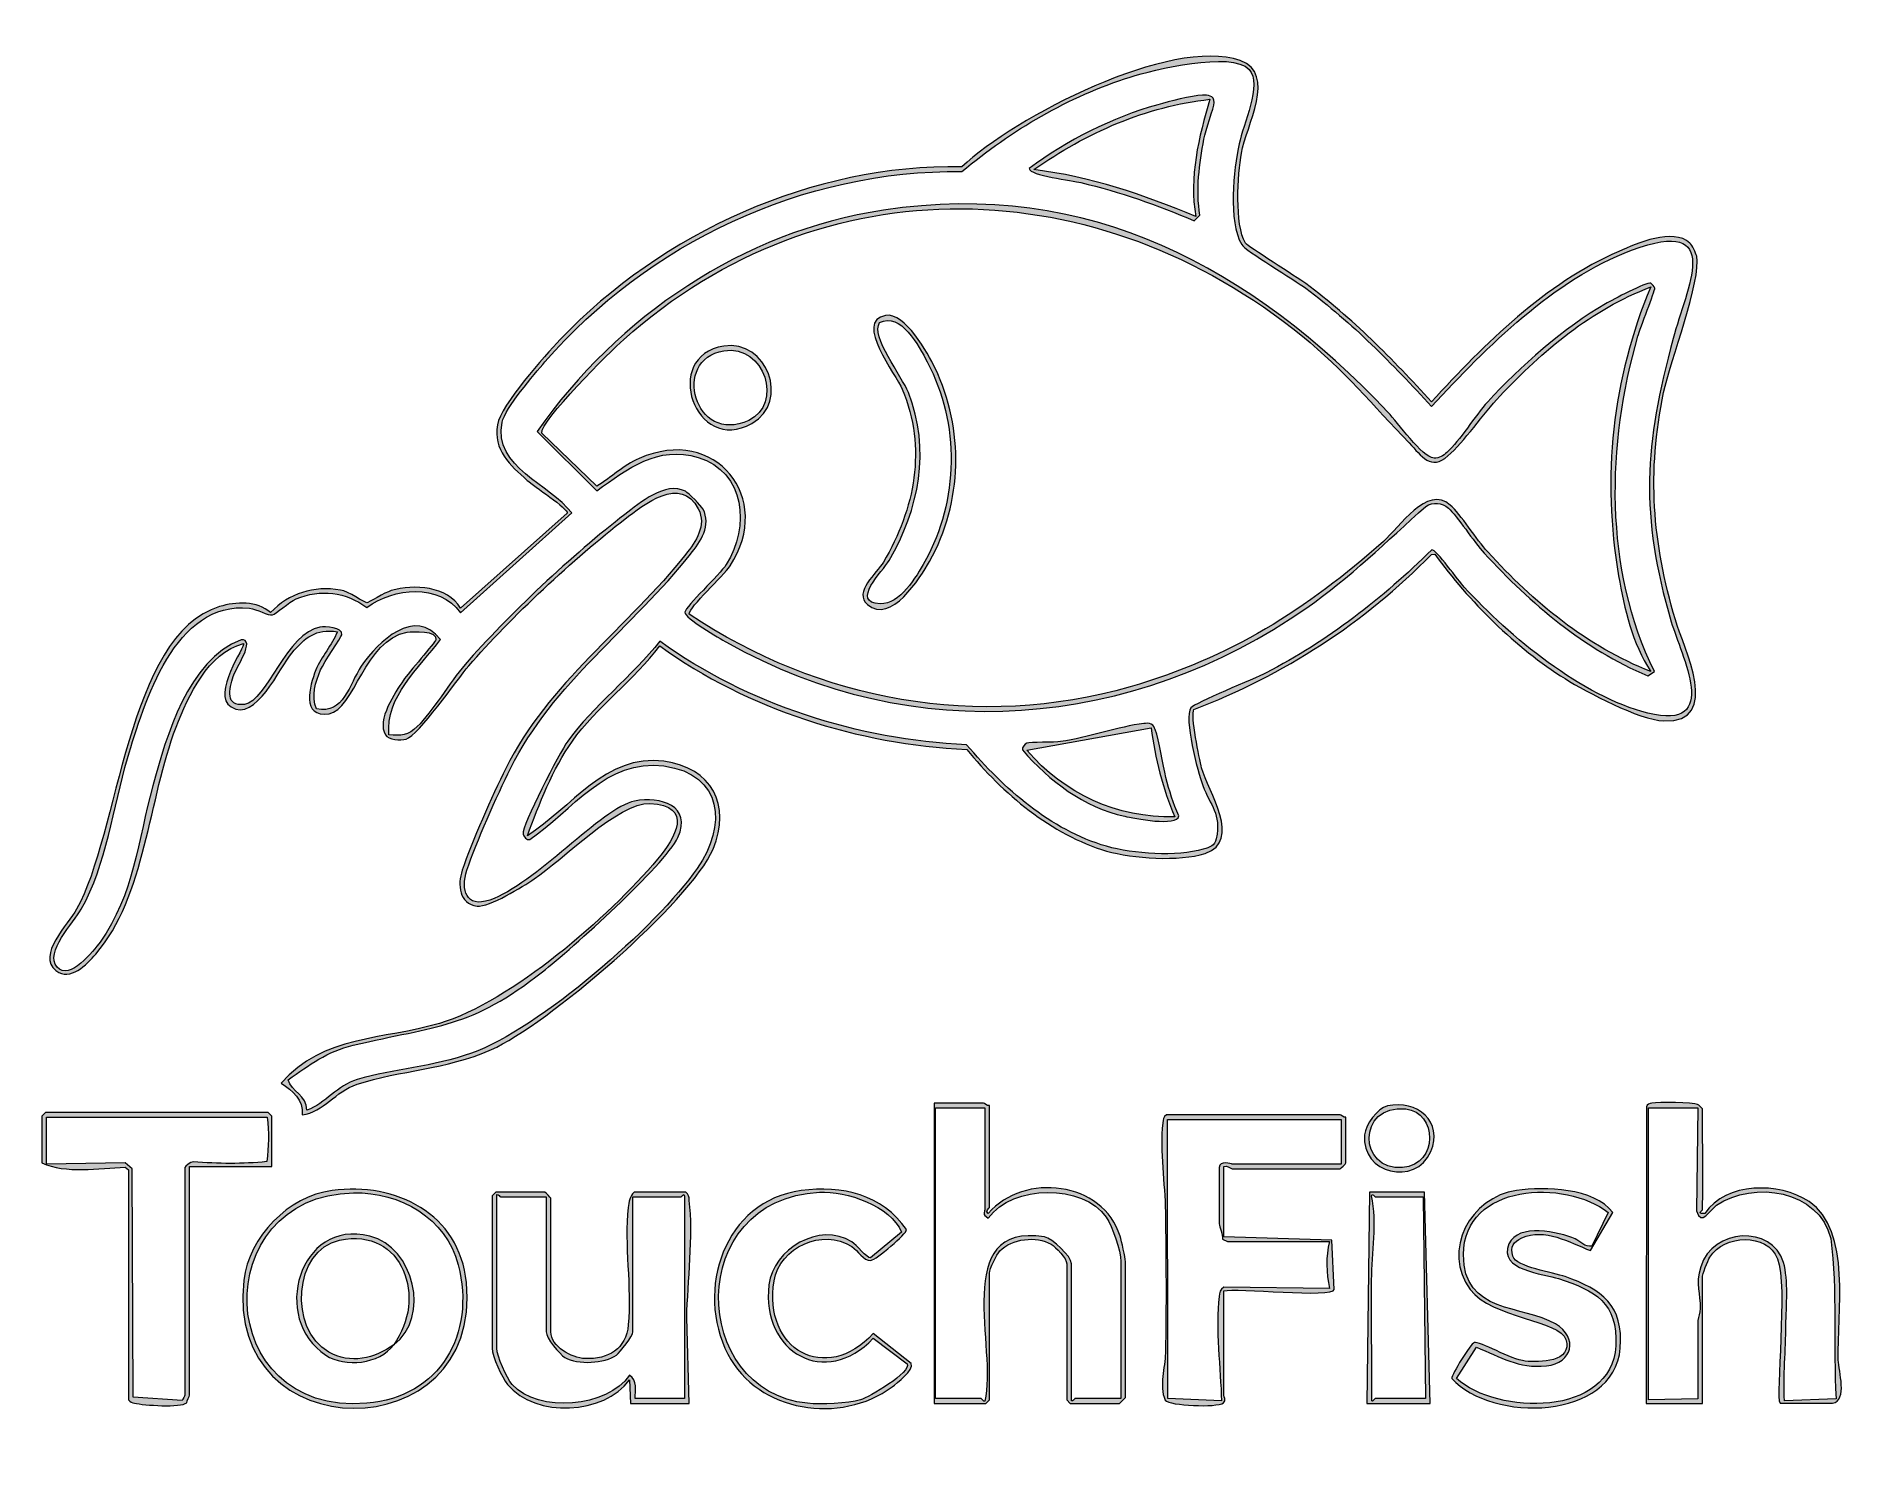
# Model space of a CAD drawing. Extents: x 638 to 1412, y 239 to 842.
import ezdxf

# ---------------------------------------------------------------- set-up
doc = ezdxf.new("R2010")
doc.units = 0
doc.header["$MEASUREMENT"] = 0
doc.layers.add('图层 1', color=7, linetype='Continuous', lineweight=0)

msp = doc.modelspace()

# ---------------------------------------------------------------- hatches: boundary and pattern name
at = {"layer": '图层 1', "true_color": 0x000000, "transparency": 33554687}
h = msp.add_hatch(color=18, dxfattribs=at)
h.dxf.hatch_style = 2
edge = h.paths.add_edge_path()
edge.add_spline(control_points=[(1154.74, 827.72), (1147.28, 835.75), (1113.79, 827.52), (1104.04, 824.44), (1077.71, 816.12), (1053.34, 801.86), (1032.3, 784.18), (964.93, 785.1), (898.14, 753.63), (854.49, 702.99), (849.96, 697.74), (837.49, 683.33), (836.23, 677.26), (832.26, 658.04), (856.76, 650.85), (865.93, 638.62), (865.93, 638.62), (818.5, 596), (818.5, 596), (809.4, 608.82), (790.06, 606.72), (778.51, 598.3), (769.79, 604.94), (758.58, 606.23), (748.48, 602), (745.35, 600.69), (739.78, 595.51), (738.29, 595.12), (736.64, 594.69), (731.57, 597.64), (728.51, 597.98), (696.85, 601.44), (683.53, 557.77), (676.51, 533.98), (670.32, 513.04), (667.61, 488.7), (656.81, 469.67), (653.54, 463.92), (641.11, 451.3), (646.5, 444.97), (651.7, 438.86), (662.18, 451.96), (664.82, 455.66), (679.29, 475.98), (680.98, 499.03), (687.29, 522.2), (693.2, 543.91), (702.23, 575.62), (724.94, 584.55), (731.56, 585.07), (722.52, 572.16), (721.55, 568.93), (719.94, 563.57), (718.03, 555.85), (726.42, 557.01), (735.7, 558.29), (744.82, 587.88), (758.57, 589.92), (760.65, 590.23), (768.42, 590.07), (767.9, 586.64), (767.77, 585.74), (760.15, 574.87), (758.83, 571.66), (756.75, 566.6), (754.69, 560.35), (757.15, 555.12), (768.79, 552.5), (771.02, 565.68), (776.19, 573.29), (783.35, 583.83), (799.22, 598.93), (809.93, 584.61), (801.05, 572.66), (786.33, 560.14), (788, 543.98), (793.15, 543.51), (796.24, 543.83), (799.99, 547.49), (806.54, 553.9), (813.89, 566.34), (820.49, 573.99), (838.22, 594.55), (866.95, 621.43), (888.53, 637.95), (894.95, 642.87), (905.87, 652.25), (914.38, 647.85), (915.63, 647.2), (921.23, 641.6), (921.88, 640.35), (925.55, 633.23), (920.79, 626.38), (916.52, 620.97), (892.24, 590.28), (857.53, 565.7), (839.83, 529.66), (834.1, 517.98), (825.16, 498.31), (821.23, 486.25), (818.5, 477.88), (820.82, 470.13), (830.95, 473.54), (850.26, 480.02), (878.77, 512.92), (892.73, 515.75), (903.68, 517.98), (917.5, 513.6), (911.18, 500.3), (905.36, 488.06), (865.7, 452.69), (853.48, 443.01), (822.98, 418.85), (808.41, 420.08), (772.78, 411.7), (761.63, 409.08), (754.17, 403.22), (745.01, 396.96), (746.39, 391.89), (753.02, 390.15), (753.02, 383.98), (760.95, 386.85), (765.85, 394.48), (774.45, 397.03), (790.1, 401.69), (806.71, 402.4), (823.21, 408.27), (851.75, 418.42), (902.13, 462.11), (919.41, 487.07), (932.02, 505.26), (930.62, 527.28), (905.24, 530.72), (880.54, 534.07), (866.17, 511.59), (847.99, 499.44), (846.93, 498.82), (845.37, 500.88), (845.21, 501.61), (844.46, 505.21), (860.85, 536.6), (864.19, 541.29), (874.79, 556.18), (892.08, 569.22), (903.5, 583.94), (941.06, 556.74), (987.97, 541.94), (1034.3, 539.77), (1050.31, 521.07), (1069.71, 503.52), (1093.99, 496.47), (1105.31, 493.18), (1123.83, 491.96), (1135.21, 495.28), (1138, 496.09), (1140.17, 496.64), (1140.76, 499.67), (1142.88, 510.51), (1138.25, 513.67), (1134.98, 522.46), (1132.84, 528.21), (1126.73, 551.11), (1129.93, 555.56), (1131.29, 557.45), (1157.23, 567.99), (1162.02, 570.46), (1188.16, 583.91), (1211.82, 602.32), (1232.63, 622.91), (1234.38, 623.23), (1244.26, 609.4), (1246.49, 606.97), (1265.8, 585.87), (1296.6, 560.36), (1324.79, 553.27), (1356.39, 545.32), (1338.89, 577.87), (1334.72, 592.19), (1321.29, 638.22), (1323.31, 667.36), (1335.51, 712.98), (1341.15, 734.09), (1357.93, 765.64), (1317.83, 750.65), (1284.46, 738.18), (1256.25, 709.47), (1232.5, 684), (1215.91, 702.1), (1198.69, 719.71), (1178.92, 734.39), (1174.31, 737.81), (1153.03, 750.61), (1151.57, 753.05), (1145.68, 762.91), (1148.13, 785.01), (1150.47, 796.01), (1152.14, 803.86), (1160.49, 821.54), (1154.74, 827.72)], knot_values=[0, 0, 0, 0, 1, 1, 1, 2, 2, 2, 3, 3, 3, 4, 4, 4, 5, 5, 5, 6, 6, 6, 7, 7, 7, 8, 8, 8, 9, 9, 9, 10, 10, 10, 11, 11, 11, 12, 12, 12, 13, 13, 13, 14, 14, 14, 15, 15, 15, 16, 16, 16, 17, 17, 17, 18, 18, 18, 19, 19, 19, 20, 20, 20, 21, 21, 21, 22, 22, 22, 23, 23, 23, 24, 24, 24, 25, 25, 25, 26, 26, 26, 27, 27, 27, 28, 28, 28, 29, 29, 29, 30, 30, 30, 31, 31, 31, 32, 32, 32, 33, 33, 33, 34, 34, 34, 35, 35, 35, 36, 36, 36, 37, 37, 37, 38, 38, 38, 39, 39, 39, 40, 40, 40, 41, 41, 41, 42, 42, 42, 43, 43, 43, 44, 44, 44, 45, 45, 45, 46, 46, 46, 47, 47, 47, 48, 48, 48, 49, 49, 49, 50, 50, 50, 51, 51, 51, 52, 52, 52, 53, 53, 53, 54, 54, 54, 55, 55, 55, 56, 56, 56, 57, 57, 57, 58, 58, 58, 59, 59, 59, 60, 60, 60, 61, 61, 61, 62, 62, 62, 63, 63, 63, 64, 64, 64, 65, 65, 65, 66, 66, 66, 66], degree=3, periodic=0)
edge = h.paths.add_edge_path()
edge.add_spline(control_points=[(1342.7, 753.67), (1343.63, 752.83), (1345.28, 749.35), (1345.57, 748.05), (1347.74, 738.35), (1334.17, 702.9), (1331.49, 689.99), (1324.35, 655.54), (1326.64, 626.58), (1336.5, 592.98), (1339.93, 581.32), (1356.67, 548.81), (1331.55, 549.95), (1320.95, 550.43), (1298.86, 562.11), (1289.48, 567.96), (1268.36, 581.12), (1248.38, 601.05), (1233.98, 620.97), (1233.98, 620.97), (1232.53, 620.96), (1232.53, 620.96), (1204.13, 591.81), (1169.21, 569.34), (1131.17, 554.81), (1129.72, 552.44), (1133.46, 533.81), (1134.49, 529.97), (1137.21, 519.86), (1151.97, 498.71), (1136.02, 493.46), (1125.06, 489.86), (1105.03, 491.27), (1093.99, 494.47), (1070.25, 501.36), (1049.72, 519.12), (1034.32, 537.79), (987.99, 539.96), (941.04, 554.75), (903.5, 581.94), (892.72, 567.72), (876.35, 555.57), (866.19, 541.29), (857.85, 529.58), (852.06, 514.4), (847.01, 500.98), (865.73, 512.73), (880.23, 536.11), (905.24, 532.72), (925.55, 529.97), (934.12, 514.1), (926.18, 495.3), (916.61, 472.64), (854.78, 419.95), (831.68, 409.81), (811.79, 401.08), (793.18, 401.17), (774.45, 395.03), (764.91, 391.91), (760.28, 383.24), (751.01, 381.97), (751.5, 388.65), (746.87, 392.06), (742.02, 395.48), (760.05, 416.13), (785.51, 413.82), (809.52, 420.96), (840.28, 430.11), (881.77, 466.39), (902.51, 490.97), (910.1, 499.95), (918.13, 513.96), (899.24, 514.71), (885.79, 515.24), (861.94, 490.56), (849.91, 482.57), (845.05, 479.33), (830.77, 470.34), (825.59, 471), (817.72, 472), (817.23, 480.11), (819.23, 486.25), (823.17, 498.32), (832.09, 517.98), (837.83, 529.66), (855.53, 565.7), (890.24, 590.28), (914.52, 620.97), (918.8, 626.38), (923.55, 633.22), (919.88, 640.35), (912.43, 654.82), (896.69, 642.27), (888.53, 635.95), (867.34, 619.57), (839.45, 593.72), (822.03, 573.45), (816.97, 567.57), (800.64, 543.66), (795.26, 542.22), (792.98, 541.61), (787.77, 541.8), (786.49, 543.97), (782.67, 550.46), (790.59, 561.96), (794.19, 567.29), (796.19, 570.26), (807.72, 583.47), (807.96, 584.54), (808.87, 588.59), (798.13, 588.15), (795.74, 587.74), (777.7, 584.65), (773.22, 554.67), (762.43, 553.02), (750.5, 551.2), (753.99, 564.77), (756.83, 571.66), (759.2, 577.44), (763.69, 582.18), (766, 587.97), (756.7, 589.4), (752.15, 585.43), (746.6, 578.88), (741.28, 572.59), (731.25, 549.22), (720.67, 555.91), (712.14, 561.3), (726.94, 581.87), (725.99, 582.98), (710.59, 578.68), (702.6, 561), (697.26, 547.23), (685.54, 517.03), (684.18, 474.9), (662.97, 450.51), (659.1, 446.06), (652.16, 438.79), (646.01, 443.49), (637.63, 449.9), (651.22, 463.36), (654.81, 469.67), (672.76, 501.26), (676.25, 586.78), (715.78, 598.7), (722.8, 600.82), (731.72, 601.19), (737.51, 596.14), (745.45, 604.36), (755.92, 607.66), (767.26, 605.74), (770.78, 605.15), (777.63, 600.35), (778.51, 600.3), (779.1, 600.27), (786.22, 604.71), (788.98, 605.5), (798.73, 608.28), (812.92, 607.49), (818.5, 597.98), (818.5, 597.98), (864, 638.49), (864, 638.49), (864.48, 640.4), (849.59, 650.17), (846.99, 652.47), (839.51, 659.07), (832.42, 665.38), (834.25, 676.24), (835.66, 684.68), (854.45, 705.66), (860.98, 712.51), (904.59, 758.24), (968.51, 787.33), (1032.3, 786.18), (1054.68, 807.4), (1121.31, 841.84), (1150.99, 831.47), (1166.64, 826.01), (1153.47, 803.54), (1151.45, 792.03), (1149.84, 782.85), (1148.5, 761.67), (1153.18, 753.66), (1153.97, 752.32), (1175.2, 739.15), (1178.92, 736.39), (1198.66, 721.73), (1216.02, 704.14), (1232.5, 686), (1255.29, 710.76), (1280.97, 736.46), (1312.33, 750.15), (1320.22, 753.6), (1335.41, 760.3), (1342.7, 753.67)], knot_values=[0, 0, 0, 0, 1, 1, 1, 2, 2, 2, 3, 3, 3, 4, 4, 4, 5, 5, 5, 6, 6, 6, 7, 7, 7, 8, 8, 8, 9, 9, 9, 10, 10, 10, 11, 11, 11, 12, 12, 12, 13, 13, 13, 14, 14, 14, 15, 15, 15, 16, 16, 16, 17, 17, 17, 18, 18, 18, 19, 19, 19, 20, 20, 20, 21, 21, 21, 22, 22, 22, 23, 23, 23, 24, 24, 24, 25, 25, 25, 26, 26, 26, 27, 27, 27, 28, 28, 28, 29, 29, 29, 30, 30, 30, 31, 31, 31, 32, 32, 32, 33, 33, 33, 34, 34, 34, 35, 35, 35, 36, 36, 36, 37, 37, 37, 38, 38, 38, 39, 39, 39, 40, 40, 40, 41, 41, 41, 42, 42, 42, 43, 43, 43, 44, 44, 44, 45, 45, 45, 46, 46, 46, 47, 47, 47, 48, 48, 48, 49, 49, 49, 50, 50, 50, 51, 51, 51, 52, 52, 52, 53, 53, 53, 54, 54, 54, 55, 55, 55, 56, 56, 56, 57, 57, 57, 58, 58, 58, 59, 59, 59, 60, 60, 60, 61, 61, 61, 62, 62, 62, 63, 63, 63, 64, 64, 64, 65, 65, 65, 65], degree=3, periodic=0)
h = msp.add_hatch(color=18, dxfattribs=at)
h.dxf.hatch_style = 2
edge = h.paths.add_edge_path()
edge.add_spline(control_points=[(1138, 814.97), (1110.95, 812.1), (1085.07, 800.57), (1063, 784.99), (1087.02, 782.13), (1109.85, 774.23), (1132, 764.99), (1129.03, 781.5), (1133.3, 799.09), (1138, 814.97)], knot_values=[0, 0, 0, 0, 1, 1, 1, 2, 2, 2, 3, 3, 3, 3], degree=3, periodic=0)
edge = h.paths.add_edge_path()
edge.add_spline(control_points=[(1134.84, 816.75), (1137.04, 816.84), (1139.86, 816.7), (1139.8, 813.67), (1139.77, 811.42), (1136.15, 801.8), (1135.47, 798.02), (1133.55, 787.51), (1131.91, 776.22), (1133.77, 765.6), (1133.77, 765.6), (1131.36, 763.13), (1131.36, 763.13), (1115.67, 769.92), (1099.65, 775.48), (1083.01, 779.49), (1079.61, 780.31), (1060.99, 782.45), (1061.02, 785.48), (1076.94, 797.41), (1096.46, 807.3), (1115.79, 812.69), (1120.67, 814.05), (1130.1, 816.57), (1134.84, 816.75)], knot_values=[0, 0, 0, 0, 1, 1, 1, 2, 2, 2, 3, 3, 3, 4, 4, 4, 5, 5, 5, 6, 6, 6, 7, 7, 7, 8, 8, 8, 8], degree=3, periodic=0)
h = msp.add_hatch(color=18, dxfattribs=at)
h.dxf.hatch_style = 2
edge = h.paths.add_edge_path()
edge.add_spline(control_points=[(1261.62, 688.38), (1254.76, 681.14), (1246.19, 668.72), (1239.53, 662.95), (1232.09, 656.52), (1228.41, 662.83), (1222.98, 668.45), (1207.46, 684.52), (1195.25, 699.49), (1177.48, 713.95), (1090.51, 784.71), (973.04, 788.62), (887.99, 712.49), (882.71, 707.76), (852.18, 677.63), (853.15, 672.63), (853.15, 672.63), (876.64, 650.05), (876.64, 650.05), (882.77, 653.77), (888, 658.88), (894.65, 661.84), (927.15, 676.31), (952.42, 644.81), (933.43, 616.05), (930.51, 611.62), (916.06, 598.66), (915.98, 595.5), (971.42, 558.35), (1039.29, 545.97), (1104, 564.48), (1146.55, 576.65), (1179.25, 597.45), (1212.02, 626.47), (1218.87, 632.53), (1230.53, 650.75), (1240.52, 641.99), (1244.88, 638.16), (1251.71, 627.22), (1256.49, 621.97), (1275.86, 600.64), (1298.92, 581.58), (1326, 570.99), (1318.11, 583.07), (1314.72, 597.69), (1312.29, 611.77), (1305.08, 653.68), (1309.54, 695.81), (1326, 734.97), (1300.62, 725.44), (1279.97, 707.76), (1261.62, 688.38)], knot_values=[0, 0, 0, 0, 1, 1, 1, 2, 2, 2, 3, 3, 3, 4, 4, 4, 5, 5, 5, 6, 6, 6, 7, 7, 7, 8, 8, 8, 9, 9, 9, 10, 10, 10, 11, 11, 11, 12, 12, 12, 13, 13, 13, 14, 14, 14, 15, 15, 15, 16, 16, 16, 17, 17, 17, 17], degree=3, periodic=0)
edge = h.paths.add_edge_path()
edge.add_spline(control_points=[(1239.69, 640.66), (1236.93, 643.03), (1233.15, 643.51), (1230.11, 641.37), (1213.46, 626.61), (1197.62, 610.95), (1179.32, 598.16), (1105.18, 546.38), (1011.66, 538.42), (931.98, 583.46), (929.1, 585.08), (913.76, 593.96), (914.13, 596.29), (914.56, 598.97), (928.9, 612.06), (931.83, 616.66), (941.98, 632.65), (939.92, 656.18), (919.8, 662.28), (902.66, 667.48), (889.69, 657.51), (876.64, 648.05), (876.64, 648.05), (851.14, 673.31), (851.14, 673.31), (885.62, 722.46), (938.68, 758.54), (998.78, 767.71), (1086.72, 781.12), (1155.58, 742.94), (1214.03, 681.51), (1217.99, 677.34), (1228.47, 662.32), (1233.57, 661.99), (1235.81, 661.84), (1237.49, 663.05), (1239.05, 664.43), (1244.58, 669.37), (1251.01, 679.98), (1256.49, 685.99), (1270.02, 700.84), (1289.31, 717.8), (1306.7, 727.78), (1309.39, 729.32), (1324.39, 737.31), (1325.98, 736.53), (1326.5, 736.28), (1327.68, 735.06), (1327.73, 734.49), (1327.83, 733.41), (1321.45, 717.26), (1320.51, 713.98), (1307.17, 667.76), (1306.07, 614.8), (1327.56, 570.98), (1327.56, 570.98), (1324.69, 569.14), (1324.69, 569.14), (1297.37, 580.75), (1274.87, 599.82), (1254.98, 621.45), (1250.59, 626.22), (1243.43, 637.43), (1239.69, 640.66)], knot_values=[0, 0, 0, 0, 1, 1, 1, 2, 2, 2, 3, 3, 3, 4, 4, 4, 5, 5, 5, 6, 6, 6, 7, 7, 7, 8, 8, 8, 9, 9, 9, 10, 10, 10, 11, 11, 11, 12, 12, 12, 13, 13, 13, 14, 14, 14, 15, 15, 15, 16, 16, 16, 17, 17, 17, 18, 18, 18, 19, 19, 19, 20, 20, 20, 21, 21, 21, 21], degree=3, periodic=0)
h = msp.add_hatch(color=18, dxfattribs=at)
h.dxf.hatch_style = 2
edge = h.paths.add_edge_path()
edge.add_spline(control_points=[(997.21, 719.76), (993.18, 714.15), (1006.84, 696.64), (1009.48, 689.96), (1019.12, 665.64), (1014, 640.16), (1001.2, 618.29), (998.61, 613.86), (984.47, 600.39), (997.48, 599.88), (1005.8, 599.56), (1012.8, 611.28), (1016.52, 617.96), (1031.03, 644), (1031.42, 676.67), (1017.52, 703), (1014.03, 709.61), (1006.05, 724.59), (997.21, 719.76)], knot_values=[0, 0, 0, 0, 1, 1, 1, 2, 2, 2, 3, 3, 3, 4, 4, 4, 5, 5, 5, 6, 6, 6, 6], degree=3, periodic=0)
edge = h.paths.add_edge_path()
edge.add_spline(control_points=[(999.75, 722.82), (1007.91, 724.25), (1017.79, 706.74), (1020.86, 700.34), (1033.34, 674.29), (1032.61, 643.24), (1018.52, 617.96), (1014.55, 610.84), (1001.9, 591.06), (992.04, 599.51), (985.87, 604.8), (996.03, 612.95), (998.82, 617.66), (1012.25, 640.3), (1017.36, 666.33), (1006.86, 691.34), (1004.24, 697.57), (986.02, 720.43), (999.75, 722.82)], knot_values=[0, 0, 0, 0, 1, 1, 1, 2, 2, 2, 3, 3, 3, 4, 4, 4, 5, 5, 5, 6, 6, 6, 6], degree=3, periodic=0)
h = msp.add_hatch(color=18, dxfattribs=at)
h.dxf.hatch_style = 2
edge = h.paths.add_edge_path()
edge.add_spline(control_points=[(930.75, 707.75), (908.3, 704.16), (918.23, 667.28), (941.39, 678.09), (956.1, 684.95), (948.38, 710.57), (930.75, 707.75)], knot_values=[0, 0, 0, 0, 1, 1, 1, 2, 2, 2, 2], degree=3, periodic=0)
edge = h.paths.add_edge_path()
edge.add_spline(control_points=[(930.75, 709.75), (948.98, 712.67), (959.3, 686.13), (942.71, 676.77), (918.46, 663.08), (903.93, 705.46), (930.75, 709.75)], knot_values=[0, 0, 0, 0, 1, 1, 1, 2, 2, 2, 2], degree=3, periodic=0)
h = msp.add_hatch(color=18, dxfattribs=at)
h.dxf.hatch_style = 2
edge = h.paths.add_edge_path()
edge.add_spline(control_points=[(1113, 546.99), (1113, 546.99), (1060.01, 537.49), (1060.01, 537.49), (1075.94, 518.72), (1098.26, 508.61), (1123, 508.99), (1118.01, 521.01), (1114.56, 534.02), (1113, 546.99)], knot_values=[0, 0, 0, 0, 1, 1, 1, 2, 2, 2, 3, 3, 3, 3], degree=3, periodic=0)
edge = h.paths.add_edge_path()
edge.add_spline(control_points=[(1109.79, 548.79), (1110.92, 548.91), (1111.95, 549.2), (1113, 548.52), (1113.96, 548.01), (1114.36, 547.19), (1114.75, 546.22), (1116.55, 541.76), (1117.84, 531.36), (1119.29, 525.76), (1120.72, 520.24), (1122.34, 514.66), (1124.74, 509.47), (1124.39, 504.7), (1105.38, 508.44), (1101.78, 509.26), (1084.03, 513.26), (1069.74, 524.13), (1058.09, 537.62), (1057.91, 538.68), (1059.1, 540.03), (1059.97, 540.4), (1061.15, 540.92), (1071.95, 540.76), (1074.38, 541.11), (1085.96, 542.74), (1099.37, 547.66), (1109.79, 548.79)], knot_values=[0, 0, 0, 0, 1, 1, 1, 2, 2, 2, 3, 3, 3, 4, 4, 4, 5, 5, 5, 6, 6, 6, 7, 7, 7, 8, 8, 8, 9, 9, 9, 9], degree=3, periodic=0)
h = msp.add_hatch(color=18, dxfattribs=at)
h.dxf.hatch_style = 2
edge = h.paths.add_edge_path()
edge.add_spline(control_points=[(1221.55, 384.51), (1200.55, 386.46), (1201.22, 357.97), (1220.16, 359.54), (1235.77, 360.84), (1234.79, 383.27), (1221.55, 384.51)], knot_values=[0, 0, 0, 0, 1, 1, 1, 2, 2, 2, 2], degree=3, periodic=0)
edge = h.paths.add_edge_path()
edge.add_spline(control_points=[(1213.71, 385.77), (1226.38, 388.64), (1237.75, 379), (1232.18, 366.29), (1225.71, 351.51), (1202.46, 356.73), (1203.96, 373.48), (1204.35, 377.81), (1209.44, 384.8), (1213.71, 385.77)], knot_values=[0, 0, 0, 0, 1, 1, 1, 2, 2, 2, 3, 3, 3, 3], degree=3, periodic=0)
h = msp.add_hatch(color=18, dxfattribs=at)
h.dxf.hatch_style = 2
edge = h.paths.add_edge_path()
edge.add_spline(control_points=[(1346, 384.98), (1346, 384.98), (1325, 384.98), (1325, 384.98), (1325, 384.98), (1324.99, 260.49), (1324.99, 260.49), (1324.99, 260.49), (1346.01, 260.97), (1346.01, 260.97), (1346.06, 272.08), (1345.9, 283.28), (1346.13, 294.35), (1346.16, 295.91), (1347, 297.52), (1347.05, 299.44), (1347.19, 305.73), (1344.92, 309.53), (1347.29, 317.19), (1352.4, 333.7), (1377.7, 335.15), (1382.56, 319.03), (1384.83, 311.52), (1383.67, 300.38), (1383.63, 292.31), (1383.57, 281.61), (1382.37, 270.73), (1383.01, 259.98), (1383.01, 259.98), (1405.01, 260.97), (1405.01, 260.97), (1403.69, 283.71), (1405.66, 306.61), (1402.73, 329.21), (1397.8, 349.97), (1369.96, 354.13), (1354.07, 343.42), (1351.17, 341.47), (1347.61, 334.22), (1345.49, 341.02), (1345.49, 341.02), (1346, 384.98), (1346, 384.98)], knot_values=[0, 0, 0, 0, 1, 1, 1, 2, 2, 2, 3, 3, 3, 4, 4, 4, 5, 5, 5, 6, 6, 6, 7, 7, 7, 8, 8, 8, 9, 9, 9, 10, 10, 10, 11, 11, 11, 12, 12, 12, 13, 13, 13, 14, 14, 14, 14], degree=3, periodic=0)
edge = h.paths.add_edge_path()
edge.add_spline(control_points=[(1348, 341.48), (1347.99, 341.23), (1346.1, 340.14), (1347.51, 339.97), (1347.51, 339.97), (1348.98, 339.99), (1348.98, 339.99), (1358.09, 353.27), (1380.72, 353.52), (1393.53, 345), (1411.66, 332.95), (1405.51, 297.22), (1405.96, 277.44), (1406.07, 272.73), (1410.05, 260.24), (1403.47, 259.01), (1403.47, 259.01), (1381.12, 259.09), (1381.12, 259.09), (1379.01, 261.49), (1384.5, 309.39), (1380.08, 320.56), (1375.61, 331.86), (1357.17, 331.06), (1351.17, 321.31), (1350.18, 319.69), (1348, 314), (1348, 312.48), (1348, 312.48), (1348, 258.98), (1348, 258.98), (1348, 258.98), (1324, 258.98), (1324, 258.98), (1324, 258.98), (1324.14, 385.34), (1324.14, 385.34), (1324.48, 386.64), (1325.36, 386.77), (1326.5, 386.98), (1328.96, 387.44), (1344.25, 387.28), (1345.99, 386.46), (1346.46, 386.24), (1348, 384.65), (1348, 384.48), (1348, 370.2), (1348.49, 355.74), (1348, 341.48)], knot_values=[0, 0, 0, 0, 1, 1, 1, 2, 2, 2, 3, 3, 3, 4, 4, 4, 5, 5, 5, 6, 6, 6, 7, 7, 7, 8, 8, 8, 9, 9, 9, 10, 10, 10, 11, 11, 11, 12, 12, 12, 13, 13, 13, 14, 14, 14, 15, 15, 15, 16, 16, 16, 16], degree=3, periodic=0)
h = msp.add_hatch(color=18, dxfattribs=at)
h.dxf.hatch_style = 2
edge = h.paths.add_edge_path()
edge.add_spline(control_points=[(736, 380.98), (736, 380.98), (642, 380.98), (642, 380.98), (642, 380.98), (642, 360.98), (642, 360.98), (642, 360.98), (675.55, 361.56), (675.55, 361.56), (675.55, 361.56), (678.48, 358.95), (678.48, 358.95), (678.48, 358.95), (678.95, 261.63), (678.95, 261.63), (678.95, 261.63), (699.84, 260.14), (699.84, 260.14), (699.98, 260.86), (701, 262.11), (701, 262.48), (701, 262.48), (701, 359.48), (701, 359.48), (701, 360), (703.51, 362.07), (704.56, 362.01), (715.15, 361.06), (725.56, 361.04), (735.94, 362.04), (736.73, 368.61), (736.88, 374.38), (736, 380.98)], knot_values=[0, 0, 0, 0, 1, 1, 1, 2, 2, 2, 3, 3, 3, 4, 4, 4, 5, 5, 5, 6, 6, 6, 7, 7, 7, 8, 8, 8, 9, 9, 9, 10, 10, 10, 11, 11, 11, 11], degree=3, periodic=0)
edge = h.paths.add_edge_path()
edge.add_spline(control_points=[(738, 359.98), (738, 359.98), (703, 359.98), (703, 359.98), (703, 359.98), (703, 262.48), (703, 262.48), (703, 261.94), (701.88, 260.17), (701.74, 259.24), (699.32, 256.95), (683.45, 258.27), (679.51, 258.99), (678.38, 259.19), (677.64, 259.46), (677, 260.48), (677, 260.48), (677, 358.48), (677, 358.48), (677, 358.48), (675.5, 359.7), (675.5, 359.7), (664.32, 359.24), (650.13, 356.81), (640, 361.48), (640, 361.48), (640, 381.48), (640, 381.48), (640, 381.48), (641.5, 382.98), (641.5, 382.98), (641.5, 382.98), (736.5, 382.98), (736.5, 382.98), (736.5, 382.98), (738, 381.48), (738, 381.48), (738, 381.48), (738, 359.98), (738, 359.98)], knot_values=[0, 0, 0, 0, 1, 1, 1, 2, 2, 2, 3, 3, 3, 4, 4, 4, 5, 5, 5, 6, 6, 6, 7, 7, 7, 8, 8, 8, 9, 9, 9, 10, 10, 10, 11, 11, 11, 12, 12, 12, 13, 13, 13, 13], degree=3, periodic=0)
h = msp.add_hatch(color=18, dxfattribs=at)
h.dxf.hatch_style = 2
edge = h.paths.add_edge_path()
edge.add_spline(control_points=[(1042, 384.98), (1042, 384.98), (1021, 384.98), (1021, 384.98), (1021, 384.98), (1021, 260.98), (1021, 260.98), (1021, 260.98), (1040.5, 260.98), (1040.5, 260.98), (1040.71, 260.98), (1041.6, 259.57), (1041.99, 259.97), (1047.68, 281.72), (1027.05, 336.32), (1067.45, 329.92), (1070.81, 329.39), (1079, 321.66), (1079, 318.48), (1079, 318.48), (1079, 259.98), (1079, 259.98), (1079.74, 259.71), (1080.2, 260.98), (1080.5, 260.98), (1080.5, 260.98), (1100, 260.98), (1100, 260.98), (1100, 260.98), (1100, 319.48), (1100, 319.48), (1100, 324.04), (1096.55, 334.42), (1093.84, 338.31), (1083.84, 352.64), (1054.08, 352.38), (1043.5, 338), (1040.75, 339.77), (1042, 340.2), (1042, 341.48), (1042, 341.48), (1042, 384.98), (1042, 384.98)], knot_values=[0, 0, 0, 0, 1, 1, 1, 2, 2, 2, 3, 3, 3, 4, 4, 4, 5, 5, 5, 6, 6, 6, 7, 7, 7, 8, 8, 8, 9, 9, 9, 10, 10, 10, 11, 11, 11, 12, 12, 12, 13, 13, 13, 14, 14, 14, 14], degree=3, periodic=0)
edge = h.paths.add_edge_path()
edge.add_spline(control_points=[(1044, 385.98), (1044, 385.98), (1044, 342.48), (1044, 342.48), (1044, 342.31), (1041.86, 340.73), (1043.5, 339.98), (1058.83, 357.56), (1092.52, 353.69), (1099.72, 330.2), (1100.33, 328.22), (1102, 321.05), (1102, 319.48), (1102, 319.48), (1102, 261.48), (1102, 261.48), (1102, 261.3), (1099.68, 258.98), (1099.5, 258.98), (1099.5, 258.98), (1078.5, 258.98), (1078.5, 258.98), (1078.5, 258.98), (1077, 260.48), (1077, 260.48), (1077, 260.48), (1077, 318.48), (1077, 318.48), (1077, 320.64), (1072.35, 325.67), (1070.35, 326.83), (1064.02, 330.52), (1053.61, 329.23), (1048.5, 323.98), (1046.99, 322.43), (1044, 316.25), (1044, 314.48), (1044, 314.48), (1044, 260.48), (1044, 260.48), (1044, 260.48), (1042.5, 258.98), (1042.5, 258.98), (1042.5, 258.98), (1020.5, 258.98), (1020.5, 258.98), (1020.5, 258.98), (1020.5, 386.98), (1020.5, 386.98), (1020.5, 386.98), (1041.5, 386.98), (1041.5, 386.98), (1041.83, 386.98), (1043.02, 385.65), (1044, 385.98)], knot_values=[0, 0, 0, 0, 1, 1, 1, 2, 2, 2, 3, 3, 3, 4, 4, 4, 5, 5, 5, 6, 6, 6, 7, 7, 7, 8, 8, 8, 9, 9, 9, 10, 10, 10, 11, 11, 11, 12, 12, 12, 13, 13, 13, 14, 14, 14, 15, 15, 15, 16, 16, 16, 17, 17, 17, 18, 18, 18, 18], degree=3, periodic=0)
h = msp.add_hatch(color=18, dxfattribs=at)
h.dxf.hatch_style = 2
edge = h.paths.add_edge_path()
edge.add_spline(control_points=[(1194, 379.98), (1194, 379.98), (1120, 379.98), (1120, 379.98), (1120, 379.98), (1120.11, 261.09), (1120.11, 261.09), (1120.11, 261.09), (1142.99, 259.98), (1142.99, 259.98), (1142.55, 273.45), (1140.34, 291.29), (1141.95, 304.52), (1142.16, 306.22), (1142.37, 307.49), (1143.95, 308.46), (1143.95, 308.46), (1189, 307.98), (1189, 307.98), (1187.73, 314.55), (1187.28, 321.49), (1188.99, 327.98), (1188.99, 327.98), (1145.5, 327.98), (1145.5, 327.98), (1145.5, 327.98), (1143.44, 328.92), (1143.44, 328.92), (1143.66, 330.74), (1142, 334.44), (1142, 335.48), (1142, 335.48), (1142, 359.48), (1142, 359.48), (1142, 362.87), (1147.15, 360.98), (1147.5, 360.98), (1147.5, 360.98), (1194, 360.98), (1194, 360.98), (1194, 360.98), (1194, 379.98), (1194, 379.98)], knot_values=[0, 0, 0, 0, 1, 1, 1, 2, 2, 2, 3, 3, 3, 4, 4, 4, 5, 5, 5, 6, 6, 6, 7, 7, 7, 8, 8, 8, 9, 9, 9, 10, 10, 10, 11, 11, 11, 12, 12, 12, 13, 13, 13, 14, 14, 14, 14], degree=3, periodic=0)
edge = h.paths.add_edge_path()
edge.add_spline(control_points=[(1196, 380.98), (1196, 380.98), (1196, 361.48), (1196, 361.48), (1196, 361.3), (1193.68, 358.98), (1193.5, 358.98), (1193.5, 358.98), (1147.5, 358.98), (1147.5, 358.98), (1147, 358.98), (1145.4, 360.56), (1144, 359.98), (1144, 359.98), (1144, 329.98), (1144, 329.98), (1144, 329.98), (1190.05, 328.52), (1190.05, 328.52), (1190.05, 328.52), (1191.07, 307.56), (1191.07, 307.56), (1190.55, 303.77), (1148.95, 308.29), (1144, 306.98), (1144, 306.98), (1144, 262.48), (1144, 262.48), (1144, 261.71), (1145.1, 260.36), (1143.82, 259.14), (1140.92, 257.12), (1120.92, 257.85), (1118.91, 260.38), (1116.29, 266.58), (1118.91, 274.24), (1119.04, 280.44), (1119.48, 300.37), (1119.31, 320.58), (1119.05, 340.53), (1118.89, 352.82), (1116.5, 366.16), (1117.95, 378.53), (1118.12, 379.99), (1118.08, 381.1), (1119.5, 381.98), (1119.5, 381.98), (1193.5, 381.98), (1193.5, 381.98), (1193.83, 381.98), (1195.02, 380.65), (1196, 380.98)], knot_values=[0, 0, 0, 0, 1, 1, 1, 2, 2, 2, 3, 3, 3, 4, 4, 4, 5, 5, 5, 6, 6, 6, 7, 7, 7, 8, 8, 8, 9, 9, 9, 10, 10, 10, 11, 11, 11, 12, 12, 12, 13, 13, 13, 14, 14, 14, 15, 15, 15, 16, 16, 16, 17, 17, 17, 17], degree=3, periodic=0)
h = msp.add_hatch(color=18, dxfattribs=at)
h.dxf.hatch_style = 2
edge = h.paths.add_edge_path()
edge.add_spline(control_points=[(772.83, 348.75), (710.41, 347.46), (712.5, 253.55), (778.49, 258.99), (809.69, 261.57), (825.12, 288.56), (817.52, 318), (812.34, 338.08), (792.76, 349.16), (772.83, 348.75)], knot_values=[0, 0, 0, 0, 1, 1, 1, 2, 2, 2, 3, 3, 3, 3], degree=3, periodic=0)
edge = h.paths.add_edge_path()
edge.add_spline(control_points=[(763.76, 349.72), (790.97, 353.4), (818.13, 339.81), (820.99, 310.47), (828, 238.79), (717.65, 238.98), (726.11, 311.37), (728.3, 330.11), (745.07, 347.19), (763.76, 349.72)], knot_values=[0, 0, 0, 0, 1, 1, 1, 2, 2, 2, 3, 3, 3, 3], degree=3, periodic=0)
h = msp.add_hatch(color=18, dxfattribs=at)
h.dxf.hatch_style = 2
edge = h.paths.add_edge_path()
edge.add_spline(control_points=[(855, 346.98), (855, 346.98), (835.5, 346.98), (835.5, 346.98), (835.2, 346.98), (834.74, 348.25), (834, 347.98), (834, 347.98), (834, 282.48), (834, 282.48), (834, 279.12), (838.15, 269.74), (840.56, 267.04), (851.65, 254.64), (881.24, 257.09), (890.5, 270.96), (894.07, 268.6), (892.93, 264.73), (893, 260.98), (893, 260.98), (914, 260.98), (914, 260.98), (914, 260.98), (914.01, 347.48), (914.01, 347.48), (913.84, 348.88), (912.73, 346.98), (912.5, 346.98), (912.5, 346.98), (892, 346.98), (892, 346.98), (892, 346.98), (892, 289.48), (892, 289.48), (892, 287.81), (886.62, 280.68), (884.96, 279.52), (879.99, 276.02), (868.39, 275.29), (863.04, 278.52), (860.67, 279.95), (855, 286.85), (855, 289.48), (855, 289.48), (855, 346.98), (855, 346.98)], knot_values=[0, 0, 0, 0, 1, 1, 1, 2, 2, 2, 3, 3, 3, 4, 4, 4, 5, 5, 5, 6, 6, 6, 7, 7, 7, 8, 8, 8, 9, 9, 9, 10, 10, 10, 11, 11, 11, 12, 12, 12, 13, 13, 13, 14, 14, 14, 15, 15, 15, 15], degree=3, periodic=0)
edge = h.paths.add_edge_path()
edge.add_spline(control_points=[(916, 258.98), (916, 258.98), (891, 258.98), (891, 258.98), (891, 258.98), (890.5, 268.99), (890.5, 268.99), (879.84, 254.14), (850.38, 252.6), (838.59, 267.07), (836.1, 270.12), (832, 278.78), (832, 282.48), (832, 282.48), (832, 347.48), (832, 347.48), (832, 347.48), (833.5, 348.98), (833.5, 348.98), (833.5, 348.98), (854.5, 348.98), (854.5, 348.98), (854.68, 348.98), (857, 346.66), (857, 346.48), (857, 346.48), (857, 289.48), (857, 289.48), (857, 283.19), (865.89, 278.24), (871.66, 278.05), (881.58, 277.73), (889.07, 282.1), (890.04, 292.44), (891.51, 308.19), (888.21, 326.95), (890.01, 342.48), (890.28, 344.81), (890.69, 347.29), (892.5, 348.98), (892.5, 348.98), (914.5, 348.98), (914.5, 348.98), (915.93, 348.1), (915.88, 346.99), (916.05, 345.53), (917.81, 330.57), (915.38, 310.75), (914.96, 295.53), (914.96, 295.53), (916, 258.98), (916, 258.98)], knot_values=[0, 0, 0, 0, 1, 1, 1, 2, 2, 2, 3, 3, 3, 4, 4, 4, 5, 5, 5, 6, 6, 6, 7, 7, 7, 8, 8, 8, 9, 9, 9, 10, 10, 10, 11, 11, 11, 12, 12, 12, 13, 13, 13, 14, 14, 14, 15, 15, 15, 16, 16, 16, 17, 17, 17, 17], degree=3, periodic=0)
h = msp.add_hatch(color=18, dxfattribs=at)
h.dxf.hatch_style = 2
edge = h.paths.add_edge_path()
edge.add_spline(control_points=[(1008.91, 275.84), (1008.91, 275.84), (994.49, 286.74), (994.49, 286.74), (974.17, 265.07), (946.72, 280.68), (950, 309.48), (951.74, 324.73), (971.73, 336.52), (985.34, 327.82), (987.2, 326.63), (991.79, 320.78), (993.36, 321.06), (993.36, 321.06), (1006.55, 331.96), (1006.55, 331.96), (1001.86, 343.33), (983.03, 349.54), (971.52, 348.96), (914.04, 346.1), (915.99, 264.09), (966.51, 258.99), (972.16, 258.42), (983.63, 258.87), (989.03, 260.45), (992.48, 261.45), (1011.24, 272.4), (1008.91, 275.84)], knot_values=[0, 0, 0, 0, 1, 1, 1, 2, 2, 2, 3, 3, 3, 4, 4, 4, 5, 5, 5, 6, 6, 6, 7, 7, 7, 8, 8, 8, 9, 9, 9, 9], degree=3, periodic=0)
edge = h.paths.add_edge_path()
edge.add_spline(control_points=[(963.76, 349.72), (981.01, 352.05), (998.49, 348), (1008.61, 333.03), (1009.03, 331.36), (995.66, 320.14), (993.43, 319.95), (990.25, 319.68), (988.03, 324.09), (985.34, 325.82), (972.83, 333.86), (954.62, 325.49), (952.24, 311.24), (947.33, 281.88), (974.17, 266.8), (994.49, 288.74), (994.49, 288.74), (1010.58, 275.98), (1010.58, 275.98), (1012.04, 273.21), (1004.53, 267.52), (1002.48, 266), (980.64, 249.8), (945.34, 255.08), (932.49, 279.96), (918.36, 307.3), (930.96, 345.28), (963.76, 349.72)], knot_values=[0, 0, 0, 0, 1, 1, 1, 2, 2, 2, 3, 3, 3, 4, 4, 4, 5, 5, 5, 6, 6, 6, 7, 7, 7, 8, 8, 8, 9, 9, 9, 9], degree=3, periodic=0)
h = msp.add_hatch(color=18, dxfattribs=at)
h.dxf.hatch_style = 2
edge = h.paths.add_edge_path()
edge.add_spline(control_points=[(1229, 346.98), (1229, 346.98), (1208.5, 346.98), (1208.5, 346.98), (1208.27, 346.98), (1207.17, 348.88), (1206.99, 347.47), (1209.44, 335.83), (1207.14, 323.17), (1206.97, 311.54), (1206.73, 294.36), (1207.21, 277.15), (1207.01, 259.98), (1207.37, 259.48), (1208.29, 260.98), (1208.5, 260.98), (1208.5, 260.98), (1230, 260.98), (1230, 260.98), (1230, 260.98), (1229, 346.98), (1229, 346.98)], knot_values=[0, 0, 0, 0, 1, 1, 1, 2, 2, 2, 3, 3, 3, 4, 4, 4, 5, 5, 5, 6, 6, 6, 7, 7, 7, 7], degree=3, periodic=0)
edge = h.paths.add_edge_path()
edge.add_spline(control_points=[(1232, 258.98), (1232, 258.98), (1205, 258.98), (1205, 258.98), (1205, 258.98), (1206, 348.98), (1206, 348.98), (1206, 348.98), (1229.5, 348.98), (1229.5, 348.98), (1229.5, 348.98), (1232, 258.98), (1232, 258.98)], knot_values=[0, 0, 0, 0, 1, 1, 1, 2, 2, 2, 3, 3, 3, 4, 4, 4, 4], degree=3, periodic=0)
h = msp.add_hatch(color=18, dxfattribs=at)
h.dxf.hatch_style = 2
edge = h.paths.add_edge_path()
edge.add_spline(control_points=[(1300.92, 326.05), (1300.92, 326.05), (1307.87, 340.34), (1307.87, 340.34), (1289.52, 354.75), (1246.32, 352.8), (1246.12, 322.37), (1245.95, 297.05), (1271.64, 300.94), (1285.36, 292.83), (1295.32, 286.95), (1292.56, 276.17), (1281.51, 274.98), (1269.49, 273.69), (1261.94, 278.83), (1251.7, 282.86), (1251.7, 282.86), (1243.15, 269.61), (1243.15, 269.61), (1260.37, 253.85), (1309.36, 253.07), (1311.04, 283.44), (1312.06, 301.99), (1302.31, 306.98), (1286.7, 312.17), (1280.34, 314.29), (1260.67, 315.64), (1265.53, 326.96), (1269.37, 335.93), (1286.8, 332), (1293.69, 329.16), (1295.99, 328.21), (1297.88, 325.28), (1300.92, 326.05)], knot_values=[0, 0, 0, 0, 1, 1, 1, 2, 2, 2, 3, 3, 3, 4, 4, 4, 5, 5, 5, 6, 6, 6, 7, 7, 7, 8, 8, 8, 9, 9, 9, 10, 10, 10, 11, 11, 11, 11], degree=3, periodic=0)
edge = h.paths.add_edge_path()
edge.add_spline(control_points=[(1268.76, 349.72), (1281.09, 351.38), (1301.57, 350.95), (1309.85, 340.33), (1309.85, 340.33), (1300.31, 324.1), (1300.31, 324.1), (1291.46, 327.53), (1280.64, 333.98), (1271, 329.48), (1267.42, 327.81), (1265.98, 325.81), (1267.21, 321.69), (1268.57, 317.09), (1284.47, 314.78), (1289.52, 313), (1305.09, 307.5), (1314.52, 300.77), (1312.99, 282.49), (1310.39, 251.57), (1258.02, 250.69), (1241.17, 269.62), (1240.88, 271.16), (1249.37, 284.45), (1250.68, 284.88), (1252.99, 285.63), (1266.37, 277.61), (1272.51, 276.99), (1278.59, 276.38), (1292.68, 276.49), (1289.83, 286.26), (1287.5, 294.25), (1258.13, 295.31), (1249.01, 307.49), (1236.73, 323.87), (1249.13, 347.07), (1268.76, 349.72)], knot_values=[0, 0, 0, 0, 1, 1, 1, 2, 2, 2, 3, 3, 3, 4, 4, 4, 5, 5, 5, 6, 6, 6, 7, 7, 7, 8, 8, 8, 9, 9, 9, 10, 10, 10, 11, 11, 11, 12, 12, 12, 12], degree=3, periodic=0)
h = msp.add_hatch(color=18, dxfattribs=at)
h.dxf.hatch_style = 2
edge = h.paths.add_edge_path()
edge.add_spline(control_points=[(790, 283.98), (804.35, 303.39), (794.21, 334.34), (766.95, 328.54), (747.24, 324.34), (745.2, 290.47), (762.29, 280.77), (771.41, 275.59), (782.04, 278.1), (790, 283.98), (783.85, 275.65), (769.35, 274.1), (761.05, 279.53), (737.46, 294.94), (749.54, 337.83), (779.82, 330.29), (798.69, 325.6), (805.91, 295.74), (790, 283.98)], knot_values=[0, 0, 0, 0, 1, 1, 1, 2, 2, 2, 3, 3, 3, 4, 4, 4, 5, 5, 5, 6, 6, 6, 6], degree=3, periodic=0)

# ---------------------------------------------------------------- linework, layer by layer
at = {"layer": '图层 1'}
for points, knots in [([(1342.7, 753.67), (1343.63, 752.83), (1345.28, 749.35), (1345.57, 748.05), (1347.74, 738.35), (1334.17, 702.9), (1331.49, 689.99), (1324.35, 655.54), (1326.64, 626.58), (1336.5, 592.98), (1339.93, 581.32), (1356.67, 548.81), (1331.55, 549.95), (1320.95, 550.43), (1298.86, 562.11), (1289.48, 567.96), (1268.36, 581.12), (1248.38, 601.05), (1233.98, 620.97), (1233.98, 620.97), (1232.53, 620.96), (1232.53, 620.96), (1204.13, 591.81), (1169.21, 569.34), (1131.17, 554.81), (1129.72, 552.44), (1133.46, 533.81), (1134.49, 529.97), (1137.21, 519.86), (1151.97, 498.71), (1136.02, 493.46), (1125.06, 489.86), (1105.03, 491.27), (1093.99, 494.47), (1070.25, 501.36), (1049.72, 519.12), (1034.32, 537.79), (987.99, 539.96), (941.04, 554.75), (903.5, 581.94), (892.72, 567.72), (876.35, 555.57), (866.19, 541.29), (857.85, 529.58), (852.06, 514.4), (847.01, 500.98), (865.73, 512.73), (880.23, 536.11), (905.24, 532.72), (925.55, 529.97), (934.12, 514.1), (926.18, 495.3), (916.61, 472.64), (854.78, 419.95), (831.68, 409.81), (811.79, 401.08), (793.18, 401.17), (774.45, 395.03), (764.91, 391.91), (760.28, 383.24), (751.01, 381.97), (751.5, 388.65), (746.87, 392.06), (742.02, 395.48), (760.05, 416.13), (785.51, 413.82), (809.52, 420.96), (840.28, 430.11), (881.77, 466.39), (902.51, 490.97), (910.1, 499.95), (918.13, 513.96), (899.24, 514.71), (885.79, 515.24), (861.94, 490.56), (849.91, 482.57), (845.05, 479.33), (830.77, 470.34), (825.59, 471), (817.72, 472), (817.23, 480.11), (819.23, 486.25), (823.17, 498.32), (832.09, 517.98), (837.83, 529.66), (855.53, 565.7), (890.24, 590.28), (914.52, 620.97), (918.8, 626.38), (923.55, 633.22), (919.88, 640.35), (912.43, 654.82), (896.69, 642.27), (888.53, 635.95), (867.34, 619.57), (839.45, 593.72), (822.03, 573.45), (816.97, 567.57), (800.64, 543.66), (795.26, 542.22), (792.98, 541.61), (787.77, 541.8), (786.49, 543.97), (782.67, 550.46), (790.59, 561.96), (794.19, 567.29), (796.19, 570.26), (807.72, 583.47), (807.96, 584.54), (808.87, 588.59), (798.13, 588.15), (795.74, 587.74), (777.7, 584.65), (773.22, 554.67), (762.43, 553.02), (750.5, 551.2), (753.99, 564.77), (756.83, 571.66), (759.2, 577.44), (763.69, 582.18), (766, 587.97), (756.7, 589.4), (752.15, 585.43), (746.6, 578.88), (741.28, 572.59), (731.25, 549.22), (720.67, 555.91), (712.14, 561.3), (726.94, 581.87), (725.99, 582.98), (710.59, 578.68), (702.6, 561), (697.26, 547.23), (685.54, 517.03), (684.18, 474.9), (662.97, 450.51), (659.1, 446.06), (652.16, 438.79), (646.01, 443.49), (637.63, 449.9), (651.22, 463.36), (654.81, 469.67), (672.76, 501.26), (676.25, 586.78), (715.78, 598.7), (722.8, 600.82), (731.72, 601.19), (737.51, 596.14), (745.45, 604.36), (755.92, 607.66), (767.26, 605.74), (770.78, 605.15), (777.63, 600.35), (778.51, 600.3), (779.1, 600.27), (786.22, 604.71), (788.98, 605.5), (798.73, 608.28), (812.92, 607.49), (818.5, 597.98), (818.5, 597.98), (864, 638.49), (864, 638.49), (864.48, 640.4), (849.59, 650.17), (846.99, 652.47), (839.51, 659.07), (832.42, 665.38), (834.25, 676.24), (835.66, 684.68), (854.45, 705.66), (860.98, 712.51), (904.59, 758.24), (968.51, 787.33), (1032.3, 786.18), (1054.68, 807.4), (1121.31, 841.84), (1150.99, 831.47), (1166.64, 826.01), (1153.47, 803.54), (1151.45, 792.03), (1149.84, 782.85), (1148.5, 761.67), (1153.18, 753.66), (1153.97, 752.32), (1175.2, 739.15), (1178.92, 736.39), (1198.66, 721.73), (1216.02, 704.14), (1232.5, 686), (1255.29, 710.76), (1280.97, 736.46), (1312.33, 750.15), (1320.22, 753.6), (1335.41, 760.3), (1342.7, 753.67)], [0, 0, 0, 0, 1, 1, 1, 2, 2, 2, 3, 3, 3, 4, 4, 4, 5, 5, 5, 6, 6, 6, 7, 7, 7, 8, 8, 8, 9, 9, 9, 10, 10, 10, 11, 11, 11, 12, 12, 12, 13, 13, 13, 14, 14, 14, 15, 15, 15, 16, 16, 16, 17, 17, 17, 18, 18, 18, 19, 19, 19, 20, 20, 20, 21, 21, 21, 22, 22, 22, 23, 23, 23, 24, 24, 24, 25, 25, 25, 26, 26, 26, 27, 27, 27, 28, 28, 28, 29, 29, 29, 30, 30, 30, 31, 31, 31, 32, 32, 32, 33, 33, 33, 34, 34, 34, 35, 35, 35, 36, 36, 36, 37, 37, 37, 38, 38, 38, 39, 39, 39, 40, 40, 40, 41, 41, 41, 42, 42, 42, 43, 43, 43, 44, 44, 44, 45, 45, 45, 46, 46, 46, 47, 47, 47, 48, 48, 48, 49, 49, 49, 50, 50, 50, 51, 51, 51, 52, 52, 52, 53, 53, 53, 54, 54, 54, 55, 55, 55, 56, 56, 56, 57, 57, 57, 58, 58, 58, 59, 59, 59, 60, 60, 60, 61, 61, 61, 62, 62, 62, 63, 63, 63, 64, 64, 64, 65, 65, 65, 65]), ([(1154.74, 827.72), (1147.28, 835.75), (1113.79, 827.52), (1104.04, 824.44), (1077.71, 816.12), (1053.34, 801.86), (1032.3, 784.18), (964.93, 785.1), (898.14, 753.63), (854.49, 702.99), (849.96, 697.74), (837.49, 683.33), (836.23, 677.26), (832.26, 658.04), (856.76, 650.85), (865.93, 638.62), (865.93, 638.62), (818.5, 596), (818.5, 596), (809.4, 608.82), (790.06, 606.72), (778.51, 598.3), (769.79, 604.94), (758.58, 606.23), (748.48, 602), (745.35, 600.69), (739.78, 595.51), (738.29, 595.12), (736.64, 594.69), (731.57, 597.64), (728.51, 597.98), (696.85, 601.44), (683.53, 557.77), (676.51, 533.98), (670.32, 513.04), (667.61, 488.7), (656.81, 469.67), (653.54, 463.92), (641.11, 451.3), (646.5, 444.97), (651.7, 438.86), (662.18, 451.96), (664.82, 455.66), (679.29, 475.98), (680.98, 499.03), (687.29, 522.2), (693.2, 543.91), (702.23, 575.62), (724.94, 584.55), (731.56, 585.07), (722.52, 572.16), (721.55, 568.93), (719.94, 563.57), (718.03, 555.85), (726.42, 557.01), (735.7, 558.29), (744.82, 587.88), (758.57, 589.92), (760.65, 590.23), (768.42, 590.07), (767.9, 586.64), (767.77, 585.74), (760.15, 574.87), (758.83, 571.66), (756.75, 566.6), (754.69, 560.35), (757.15, 555.12), (768.79, 552.5), (771.02, 565.68), (776.19, 573.29), (783.35, 583.83), (799.22, 598.93), (809.93, 584.61), (801.05, 572.66), (786.33, 560.14), (788, 543.98), (793.15, 543.51), (796.24, 543.83), (799.99, 547.49), (806.54, 553.9), (813.89, 566.34), (820.49, 573.99), (838.22, 594.55), (866.95, 621.43), (888.53, 637.95), (894.95, 642.87), (905.87, 652.25), (914.38, 647.85), (915.63, 647.2), (921.23, 641.6), (921.88, 640.35), (925.55, 633.23), (920.79, 626.38), (916.52, 620.97), (892.24, 590.28), (857.53, 565.7), (839.83, 529.66), (834.1, 517.98), (825.16, 498.31), (821.23, 486.25), (818.5, 477.88), (820.82, 470.13), (830.95, 473.54), (850.26, 480.02), (878.77, 512.92), (892.73, 515.75), (903.68, 517.98), (917.5, 513.6), (911.18, 500.3), (905.36, 488.06), (865.7, 452.69), (853.48, 443.01), (822.98, 418.85), (808.41, 420.08), (772.78, 411.7), (761.63, 409.08), (754.17, 403.22), (745.01, 396.96), (746.39, 391.89), (753.02, 390.15), (753.02, 383.98), (760.95, 386.85), (765.85, 394.48), (774.45, 397.03), (790.1, 401.69), (806.71, 402.4), (823.21, 408.27), (851.75, 418.42), (902.13, 462.11), (919.41, 487.07), (932.02, 505.26), (930.62, 527.28), (905.24, 530.72), (880.54, 534.07), (866.17, 511.59), (847.99, 499.44), (846.93, 498.82), (845.37, 500.88), (845.21, 501.61), (844.46, 505.21), (860.85, 536.6), (864.19, 541.29), (874.79, 556.18), (892.08, 569.22), (903.5, 583.94), (941.06, 556.74), (987.97, 541.94), (1034.3, 539.77), (1050.31, 521.07), (1069.71, 503.52), (1093.99, 496.47), (1105.31, 493.18), (1123.83, 491.96), (1135.21, 495.28), (1138, 496.09), (1140.17, 496.64), (1140.76, 499.67), (1142.88, 510.51), (1138.25, 513.67), (1134.98, 522.46), (1132.84, 528.21), (1126.73, 551.11), (1129.93, 555.56), (1131.29, 557.45), (1157.23, 567.99), (1162.02, 570.46), (1188.16, 583.91), (1211.82, 602.32), (1232.63, 622.91), (1234.38, 623.23), (1244.26, 609.4), (1246.49, 606.97), (1265.8, 585.87), (1296.6, 560.36), (1324.79, 553.27), (1356.39, 545.32), (1338.89, 577.87), (1334.72, 592.19), (1321.29, 638.22), (1323.31, 667.36), (1335.51, 712.98), (1341.15, 734.09), (1357.93, 765.64), (1317.83, 750.65), (1284.46, 738.18), (1256.25, 709.47), (1232.5, 684), (1215.91, 702.1), (1198.69, 719.71), (1178.92, 734.39), (1174.31, 737.81), (1153.03, 750.61), (1151.57, 753.05), (1145.68, 762.91), (1148.13, 785.01), (1150.47, 796.01), (1152.14, 803.86), (1160.49, 821.54), (1154.74, 827.72)], [0, 0, 0, 0, 1, 1, 1, 2, 2, 2, 3, 3, 3, 4, 4, 4, 5, 5, 5, 6, 6, 6, 7, 7, 7, 8, 8, 8, 9, 9, 9, 10, 10, 10, 11, 11, 11, 12, 12, 12, 13, 13, 13, 14, 14, 14, 15, 15, 15, 16, 16, 16, 17, 17, 17, 18, 18, 18, 19, 19, 19, 20, 20, 20, 21, 21, 21, 22, 22, 22, 23, 23, 23, 24, 24, 24, 25, 25, 25, 26, 26, 26, 27, 27, 27, 28, 28, 28, 29, 29, 29, 30, 30, 30, 31, 31, 31, 32, 32, 32, 33, 33, 33, 34, 34, 34, 35, 35, 35, 36, 36, 36, 37, 37, 37, 38, 38, 38, 39, 39, 39, 40, 40, 40, 41, 41, 41, 42, 42, 42, 43, 43, 43, 44, 44, 44, 45, 45, 45, 46, 46, 46, 47, 47, 47, 48, 48, 48, 49, 49, 49, 50, 50, 50, 51, 51, 51, 52, 52, 52, 53, 53, 53, 54, 54, 54, 55, 55, 55, 56, 56, 56, 57, 57, 57, 58, 58, 58, 59, 59, 59, 60, 60, 60, 61, 61, 61, 62, 62, 62, 63, 63, 63, 64, 64, 64, 65, 65, 65, 66, 66, 66, 66]), ([(1134.84, 816.75), (1137.04, 816.84), (1139.86, 816.7), (1139.8, 813.67), (1139.77, 811.42), (1136.15, 801.8), (1135.47, 798.02), (1133.55, 787.51), (1131.91, 776.22), (1133.77, 765.6), (1133.77, 765.6), (1131.36, 763.13), (1131.36, 763.13), (1115.67, 769.92), (1099.65, 775.48), (1083.01, 779.49), (1079.61, 780.31), (1060.99, 782.45), (1061.02, 785.48), (1076.94, 797.41), (1096.46, 807.3), (1115.79, 812.69), (1120.67, 814.05), (1130.1, 816.57), (1134.84, 816.75)], [0, 0, 0, 0, 1, 1, 1, 2, 2, 2, 3, 3, 3, 4, 4, 4, 5, 5, 5, 6, 6, 6, 7, 7, 7, 8, 8, 8, 8]), ([(1138, 814.97), (1110.95, 812.1), (1085.07, 800.57), (1063, 784.99), (1087.02, 782.13), (1109.85, 774.23), (1132, 764.99), (1129.03, 781.5), (1133.3, 799.09), (1138, 814.97)], [0, 0, 0, 0, 1, 1, 1, 2, 2, 2, 3, 3, 3, 3]), ([(1261.62, 688.38), (1254.76, 681.14), (1246.19, 668.72), (1239.53, 662.95), (1232.09, 656.52), (1228.41, 662.83), (1222.98, 668.45), (1207.46, 684.52), (1195.25, 699.49), (1177.48, 713.95), (1090.51, 784.71), (973.04, 788.62), (887.99, 712.49), (882.71, 707.76), (852.18, 677.63), (853.15, 672.63), (853.15, 672.63), (876.64, 650.05), (876.64, 650.05), (882.77, 653.77), (888, 658.88), (894.65, 661.84), (927.15, 676.31), (952.42, 644.81), (933.43, 616.05), (930.51, 611.62), (916.06, 598.66), (915.98, 595.5), (971.42, 558.35), (1039.29, 545.97), (1104, 564.48), (1146.55, 576.65), (1179.25, 597.45), (1212.02, 626.47), (1218.87, 632.53), (1230.53, 650.75), (1240.52, 641.99), (1244.88, 638.16), (1251.71, 627.22), (1256.49, 621.97), (1275.86, 600.64), (1298.92, 581.58), (1326, 570.99), (1318.11, 583.07), (1314.72, 597.69), (1312.29, 611.77), (1305.08, 653.68), (1309.54, 695.81), (1326, 734.97), (1300.62, 725.44), (1279.97, 707.76), (1261.62, 688.38)], [0, 0, 0, 0, 1, 1, 1, 2, 2, 2, 3, 3, 3, 4, 4, 4, 5, 5, 5, 6, 6, 6, 7, 7, 7, 8, 8, 8, 9, 9, 9, 10, 10, 10, 11, 11, 11, 12, 12, 12, 13, 13, 13, 14, 14, 14, 15, 15, 15, 16, 16, 16, 17, 17, 17, 17]), ([(1239.69, 640.66), (1236.93, 643.03), (1233.15, 643.51), (1230.11, 641.37), (1213.46, 626.61), (1197.62, 610.95), (1179.32, 598.16), (1105.18, 546.38), (1011.66, 538.42), (931.98, 583.46), (929.1, 585.08), (913.76, 593.96), (914.13, 596.29), (914.56, 598.97), (928.9, 612.06), (931.83, 616.66), (941.98, 632.65), (939.92, 656.18), (919.8, 662.28), (902.66, 667.48), (889.69, 657.51), (876.64, 648.05), (876.64, 648.05), (851.14, 673.31), (851.14, 673.31), (885.62, 722.46), (938.68, 758.54), (998.78, 767.71), (1086.72, 781.12), (1155.58, 742.94), (1214.03, 681.51), (1217.99, 677.34), (1228.47, 662.32), (1233.57, 661.99), (1235.81, 661.84), (1237.49, 663.05), (1239.05, 664.43), (1244.58, 669.37), (1251.01, 679.98), (1256.49, 685.99), (1270.02, 700.84), (1289.31, 717.8), (1306.7, 727.78), (1309.39, 729.32), (1324.39, 737.31), (1325.98, 736.53), (1326.5, 736.28), (1327.68, 735.06), (1327.73, 734.49), (1327.83, 733.41), (1321.45, 717.26), (1320.51, 713.98), (1307.17, 667.76), (1306.07, 614.8), (1327.56, 570.98), (1327.56, 570.98), (1324.69, 569.14), (1324.69, 569.14), (1297.37, 580.75), (1274.87, 599.82), (1254.98, 621.45), (1250.59, 626.22), (1243.43, 637.43), (1239.69, 640.66)], [0, 0, 0, 0, 1, 1, 1, 2, 2, 2, 3, 3, 3, 4, 4, 4, 5, 5, 5, 6, 6, 6, 7, 7, 7, 8, 8, 8, 9, 9, 9, 10, 10, 10, 11, 11, 11, 12, 12, 12, 13, 13, 13, 14, 14, 14, 15, 15, 15, 16, 16, 16, 17, 17, 17, 18, 18, 18, 19, 19, 19, 20, 20, 20, 21, 21, 21, 21]), ([(997.21, 719.76), (993.18, 714.15), (1006.84, 696.64), (1009.48, 689.96), (1019.12, 665.64), (1014, 640.16), (1001.2, 618.29), (998.61, 613.86), (984.47, 600.39), (997.48, 599.88), (1005.8, 599.56), (1012.8, 611.28), (1016.52, 617.96), (1031.03, 644), (1031.42, 676.67), (1017.52, 703), (1014.03, 709.61), (1006.05, 724.59), (997.21, 719.76)], [0, 0, 0, 0, 1, 1, 1, 2, 2, 2, 3, 3, 3, 4, 4, 4, 5, 5, 5, 6, 6, 6, 6]), ([(999.75, 722.82), (1007.91, 724.25), (1017.79, 706.74), (1020.86, 700.34), (1033.34, 674.29), (1032.61, 643.24), (1018.52, 617.96), (1014.55, 610.84), (1001.9, 591.06), (992.04, 599.51), (985.87, 604.8), (996.03, 612.95), (998.82, 617.66), (1012.25, 640.3), (1017.36, 666.33), (1006.86, 691.34), (1004.24, 697.57), (986.02, 720.43), (999.75, 722.82)], [0, 0, 0, 0, 1, 1, 1, 2, 2, 2, 3, 3, 3, 4, 4, 4, 5, 5, 5, 6, 6, 6, 6]), ([(930.75, 709.75), (948.98, 712.67), (959.3, 686.13), (942.71, 676.77), (918.46, 663.08), (903.93, 705.46), (930.75, 709.75)], [0, 0, 0, 0, 1, 1, 1, 2, 2, 2, 2]), ([(930.75, 707.75), (908.3, 704.16), (918.23, 667.28), (941.39, 678.09), (956.1, 684.95), (948.38, 710.57), (930.75, 707.75)], [0, 0, 0, 0, 1, 1, 1, 2, 2, 2, 2]), ([(1109.79, 548.79), (1110.92, 548.91), (1111.95, 549.2), (1113, 548.52), (1113.96, 548.01), (1114.36, 547.19), (1114.75, 546.22), (1116.55, 541.76), (1117.84, 531.36), (1119.29, 525.76), (1120.72, 520.24), (1122.34, 514.66), (1124.74, 509.47), (1124.39, 504.7), (1105.38, 508.44), (1101.78, 509.26), (1084.03, 513.26), (1069.74, 524.13), (1058.09, 537.62), (1057.91, 538.68), (1059.1, 540.03), (1059.97, 540.4), (1061.15, 540.92), (1071.95, 540.76), (1074.38, 541.11), (1085.96, 542.74), (1099.37, 547.66), (1109.79, 548.79)], [0, 0, 0, 0, 1, 1, 1, 2, 2, 2, 3, 3, 3, 4, 4, 4, 5, 5, 5, 6, 6, 6, 7, 7, 7, 8, 8, 8, 9, 9, 9, 9]), ([(1113, 546.99), (1113, 546.99), (1060.01, 537.49), (1060.01, 537.49), (1075.94, 518.72), (1098.26, 508.61), (1123, 508.99), (1118.01, 521.01), (1114.56, 534.02), (1113, 546.99)], [0, 0, 0, 0, 1, 1, 1, 2, 2, 2, 3, 3, 3, 3]), ([(1213.71, 385.77), (1226.38, 388.64), (1237.75, 379), (1232.18, 366.29), (1225.71, 351.51), (1202.46, 356.73), (1203.96, 373.48), (1204.35, 377.81), (1209.44, 384.8), (1213.71, 385.77)], [0, 0, 0, 0, 1, 1, 1, 2, 2, 2, 3, 3, 3, 3]), ([(1348, 341.48), (1347.99, 341.23), (1346.1, 340.14), (1347.51, 339.97), (1347.51, 339.97), (1348.98, 339.99), (1348.98, 339.99), (1358.09, 353.27), (1380.72, 353.52), (1393.53, 345), (1411.66, 332.95), (1405.51, 297.22), (1405.96, 277.44), (1406.07, 272.73), (1410.05, 260.24), (1403.47, 259.01), (1403.47, 259.01), (1381.12, 259.09), (1381.12, 259.09), (1379.01, 261.49), (1384.5, 309.39), (1380.08, 320.56), (1375.61, 331.86), (1357.17, 331.06), (1351.17, 321.31), (1350.18, 319.69), (1348, 314), (1348, 312.48), (1348, 312.48), (1348, 258.98), (1348, 258.98), (1348, 258.98), (1324, 258.98), (1324, 258.98), (1324, 258.98), (1324.14, 385.34), (1324.14, 385.34), (1324.48, 386.64), (1325.36, 386.77), (1326.5, 386.98), (1328.96, 387.44), (1344.25, 387.28), (1345.99, 386.46), (1346.46, 386.24), (1348, 384.65), (1348, 384.48), (1348, 370.2), (1348.49, 355.74), (1348, 341.48)], [0, 0, 0, 0, 1, 1, 1, 2, 2, 2, 3, 3, 3, 4, 4, 4, 5, 5, 5, 6, 6, 6, 7, 7, 7, 8, 8, 8, 9, 9, 9, 10, 10, 10, 11, 11, 11, 12, 12, 12, 13, 13, 13, 14, 14, 14, 15, 15, 15, 16, 16, 16, 16]), ([(738, 359.98), (738, 359.98), (703, 359.98), (703, 359.98), (703, 359.98), (703, 262.48), (703, 262.48), (703, 261.94), (701.88, 260.17), (701.74, 259.24), (699.32, 256.95), (683.45, 258.27), (679.51, 258.99), (678.38, 259.19), (677.64, 259.46), (677, 260.48), (677, 260.48), (677, 358.48), (677, 358.48), (677, 358.48), (675.5, 359.7), (675.5, 359.7), (664.32, 359.24), (650.13, 356.81), (640, 361.48), (640, 361.48), (640, 381.48), (640, 381.48), (640, 381.48), (641.5, 382.98), (641.5, 382.98), (641.5, 382.98), (736.5, 382.98), (736.5, 382.98), (736.5, 382.98), (738, 381.48), (738, 381.48), (738, 381.48), (738, 359.98), (738, 359.98)], [0, 0, 0, 0, 1, 1, 1, 2, 2, 2, 3, 3, 3, 4, 4, 4, 5, 5, 5, 6, 6, 6, 7, 7, 7, 8, 8, 8, 9, 9, 9, 10, 10, 10, 11, 11, 11, 12, 12, 12, 13, 13, 13, 13]), ([(736, 380.98), (736, 380.98), (642, 380.98), (642, 380.98), (642, 380.98), (642, 360.98), (642, 360.98), (642, 360.98), (675.55, 361.56), (675.55, 361.56), (675.55, 361.56), (678.48, 358.95), (678.48, 358.95), (678.48, 358.95), (678.95, 261.63), (678.95, 261.63), (678.95, 261.63), (699.84, 260.14), (699.84, 260.14), (699.98, 260.86), (701, 262.11), (701, 262.48), (701, 262.48), (701, 359.48), (701, 359.48), (701, 360), (703.51, 362.07), (704.56, 362.01), (715.15, 361.06), (725.56, 361.04), (735.94, 362.04), (736.73, 368.61), (736.88, 374.38), (736, 380.98)], [0, 0, 0, 0, 1, 1, 1, 2, 2, 2, 3, 3, 3, 4, 4, 4, 5, 5, 5, 6, 6, 6, 7, 7, 7, 8, 8, 8, 9, 9, 9, 10, 10, 10, 11, 11, 11, 11]), ([(1044, 385.98), (1044, 385.98), (1044, 342.48), (1044, 342.48), (1044, 342.31), (1041.86, 340.73), (1043.5, 339.98), (1058.83, 357.56), (1092.52, 353.69), (1099.72, 330.2), (1100.33, 328.22), (1102, 321.05), (1102, 319.48), (1102, 319.48), (1102, 261.48), (1102, 261.48), (1102, 261.3), (1099.68, 258.98), (1099.5, 258.98), (1099.5, 258.98), (1078.5, 258.98), (1078.5, 258.98), (1078.5, 258.98), (1077, 260.48), (1077, 260.48), (1077, 260.48), (1077, 318.48), (1077, 318.48), (1077, 320.64), (1072.35, 325.67), (1070.35, 326.83), (1064.02, 330.52), (1053.61, 329.23), (1048.5, 323.98), (1046.99, 322.43), (1044, 316.25), (1044, 314.48), (1044, 314.48), (1044, 260.48), (1044, 260.48), (1044, 260.48), (1042.5, 258.98), (1042.5, 258.98), (1042.5, 258.98), (1020.5, 258.98), (1020.5, 258.98), (1020.5, 258.98), (1020.5, 386.98), (1020.5, 386.98), (1020.5, 386.98), (1041.5, 386.98), (1041.5, 386.98), (1041.83, 386.98), (1043.02, 385.65), (1044, 385.98)], [0, 0, 0, 0, 1, 1, 1, 2, 2, 2, 3, 3, 3, 4, 4, 4, 5, 5, 5, 6, 6, 6, 7, 7, 7, 8, 8, 8, 9, 9, 9, 10, 10, 10, 11, 11, 11, 12, 12, 12, 13, 13, 13, 14, 14, 14, 15, 15, 15, 16, 16, 16, 17, 17, 17, 18, 18, 18, 18]), ([(1042, 384.98), (1042, 384.98), (1021, 384.98), (1021, 384.98), (1021, 384.98), (1021, 260.98), (1021, 260.98), (1021, 260.98), (1040.5, 260.98), (1040.5, 260.98), (1040.71, 260.98), (1041.6, 259.57), (1041.99, 259.97), (1047.68, 281.72), (1027.05, 336.32), (1067.45, 329.92), (1070.81, 329.39), (1079, 321.66), (1079, 318.48), (1079, 318.48), (1079, 259.98), (1079, 259.98), (1079.74, 259.71), (1080.2, 260.98), (1080.5, 260.98), (1080.5, 260.98), (1100, 260.98), (1100, 260.98), (1100, 260.98), (1100, 319.48), (1100, 319.48), (1100, 324.04), (1096.55, 334.42), (1093.84, 338.31), (1083.84, 352.64), (1054.08, 352.38), (1043.5, 338), (1040.75, 339.77), (1042, 340.2), (1042, 341.48), (1042, 341.48), (1042, 384.98), (1042, 384.98)], [0, 0, 0, 0, 1, 1, 1, 2, 2, 2, 3, 3, 3, 4, 4, 4, 5, 5, 5, 6, 6, 6, 7, 7, 7, 8, 8, 8, 9, 9, 9, 10, 10, 10, 11, 11, 11, 12, 12, 12, 13, 13, 13, 14, 14, 14, 14]), ([(1196, 380.98), (1196, 380.98), (1196, 361.48), (1196, 361.48), (1196, 361.3), (1193.68, 358.98), (1193.5, 358.98), (1193.5, 358.98), (1147.5, 358.98), (1147.5, 358.98), (1147, 358.98), (1145.4, 360.56), (1144, 359.98), (1144, 359.98), (1144, 329.98), (1144, 329.98), (1144, 329.98), (1190.05, 328.52), (1190.05, 328.52), (1190.05, 328.52), (1191.07, 307.56), (1191.07, 307.56), (1190.55, 303.77), (1148.95, 308.29), (1144, 306.98), (1144, 306.98), (1144, 262.48), (1144, 262.48), (1144, 261.71), (1145.1, 260.36), (1143.82, 259.14), (1140.92, 257.12), (1120.92, 257.85), (1118.91, 260.38), (1116.29, 266.58), (1118.91, 274.24), (1119.04, 280.44), (1119.48, 300.37), (1119.31, 320.58), (1119.05, 340.53), (1118.89, 352.82), (1116.5, 366.16), (1117.95, 378.53), (1118.12, 379.99), (1118.08, 381.1), (1119.5, 381.98), (1119.5, 381.98), (1193.5, 381.98), (1193.5, 381.98), (1193.83, 381.98), (1195.02, 380.65), (1196, 380.98)], [0, 0, 0, 0, 1, 1, 1, 2, 2, 2, 3, 3, 3, 4, 4, 4, 5, 5, 5, 6, 6, 6, 7, 7, 7, 8, 8, 8, 9, 9, 9, 10, 10, 10, 11, 11, 11, 12, 12, 12, 13, 13, 13, 14, 14, 14, 15, 15, 15, 16, 16, 16, 17, 17, 17, 17]), ([(1194, 379.98), (1194, 379.98), (1120, 379.98), (1120, 379.98), (1120, 379.98), (1120.11, 261.09), (1120.11, 261.09), (1120.11, 261.09), (1142.99, 259.98), (1142.99, 259.98), (1142.55, 273.45), (1140.34, 291.29), (1141.95, 304.52), (1142.16, 306.22), (1142.37, 307.49), (1143.95, 308.46), (1143.95, 308.46), (1189, 307.98), (1189, 307.98), (1187.73, 314.55), (1187.28, 321.49), (1188.99, 327.98), (1188.99, 327.98), (1145.5, 327.98), (1145.5, 327.98), (1145.5, 327.98), (1143.44, 328.92), (1143.44, 328.92), (1143.66, 330.74), (1142, 334.44), (1142, 335.48), (1142, 335.48), (1142, 359.48), (1142, 359.48), (1142, 362.87), (1147.15, 360.98), (1147.5, 360.98), (1147.5, 360.98), (1194, 360.98), (1194, 360.98), (1194, 360.98), (1194, 379.98), (1194, 379.98)], [0, 0, 0, 0, 1, 1, 1, 2, 2, 2, 3, 3, 3, 4, 4, 4, 5, 5, 5, 6, 6, 6, 7, 7, 7, 8, 8, 8, 9, 9, 9, 10, 10, 10, 11, 11, 11, 12, 12, 12, 13, 13, 13, 14, 14, 14, 14]), ([(1221.55, 384.51), (1200.55, 386.46), (1201.22, 357.97), (1220.16, 359.54), (1235.77, 360.84), (1234.79, 383.27), (1221.55, 384.51)], [0, 0, 0, 0, 1, 1, 1, 2, 2, 2, 2]), ([(1346, 384.98), (1346, 384.98), (1325, 384.98), (1325, 384.98), (1325, 384.98), (1324.99, 260.49), (1324.99, 260.49), (1324.99, 260.49), (1346.01, 260.97), (1346.01, 260.97), (1346.06, 272.08), (1345.9, 283.28), (1346.13, 294.35), (1346.16, 295.91), (1347, 297.52), (1347.05, 299.44), (1347.19, 305.73), (1344.92, 309.53), (1347.29, 317.19), (1352.4, 333.7), (1377.7, 335.15), (1382.56, 319.03), (1384.83, 311.52), (1383.67, 300.38), (1383.63, 292.31), (1383.57, 281.61), (1382.37, 270.73), (1383.01, 259.98), (1383.01, 259.98), (1405.01, 260.97), (1405.01, 260.97), (1403.69, 283.71), (1405.66, 306.61), (1402.73, 329.21), (1397.8, 349.97), (1369.96, 354.13), (1354.07, 343.42), (1351.17, 341.47), (1347.61, 334.22), (1345.49, 341.02), (1345.49, 341.02), (1346, 384.98), (1346, 384.98)], [0, 0, 0, 0, 1, 1, 1, 2, 2, 2, 3, 3, 3, 4, 4, 4, 5, 5, 5, 6, 6, 6, 7, 7, 7, 8, 8, 8, 9, 9, 9, 10, 10, 10, 11, 11, 11, 12, 12, 12, 13, 13, 13, 14, 14, 14, 14]), ([(772.83, 348.75), (710.41, 347.46), (712.5, 253.55), (778.49, 258.99), (809.69, 261.57), (825.12, 288.56), (817.52, 318), (812.34, 338.08), (792.76, 349.16), (772.83, 348.75)], [0, 0, 0, 0, 1, 1, 1, 2, 2, 2, 3, 3, 3, 3]), ([(763.76, 349.72), (790.97, 353.4), (818.13, 339.81), (820.99, 310.47), (828, 238.79), (717.65, 238.98), (726.11, 311.37), (728.3, 330.11), (745.07, 347.19), (763.76, 349.72)], [0, 0, 0, 0, 1, 1, 1, 2, 2, 2, 3, 3, 3, 3]), ([(916, 258.98), (916, 258.98), (891, 258.98), (891, 258.98), (891, 258.98), (890.5, 268.99), (890.5, 268.99), (879.84, 254.14), (850.38, 252.6), (838.59, 267.07), (836.1, 270.12), (832, 278.78), (832, 282.48), (832, 282.48), (832, 347.48), (832, 347.48), (832, 347.48), (833.5, 348.98), (833.5, 348.98), (833.5, 348.98), (854.5, 348.98), (854.5, 348.98), (854.68, 348.98), (857, 346.66), (857, 346.48), (857, 346.48), (857, 289.48), (857, 289.48), (857, 283.19), (865.89, 278.24), (871.66, 278.05), (881.58, 277.73), (889.07, 282.1), (890.04, 292.44), (891.51, 308.19), (888.21, 326.95), (890.01, 342.48), (890.28, 344.81), (890.69, 347.29), (892.5, 348.98), (892.5, 348.98), (914.5, 348.98), (914.5, 348.98), (915.93, 348.1), (915.88, 346.99), (916.05, 345.53), (917.81, 330.57), (915.38, 310.75), (914.96, 295.53), (914.96, 295.53), (916, 258.98), (916, 258.98)], [0, 0, 0, 0, 1, 1, 1, 2, 2, 2, 3, 3, 3, 4, 4, 4, 5, 5, 5, 6, 6, 6, 7, 7, 7, 8, 8, 8, 9, 9, 9, 10, 10, 10, 11, 11, 11, 12, 12, 12, 13, 13, 13, 14, 14, 14, 15, 15, 15, 16, 16, 16, 17, 17, 17, 17]), ([(855, 346.98), (855, 346.98), (835.5, 346.98), (835.5, 346.98), (835.2, 346.98), (834.74, 348.25), (834, 347.98), (834, 347.98), (834, 282.48), (834, 282.48), (834, 279.12), (838.15, 269.74), (840.56, 267.04), (851.65, 254.64), (881.24, 257.09), (890.5, 270.96), (894.07, 268.6), (892.93, 264.73), (893, 260.98), (893, 260.98), (914, 260.98), (914, 260.98), (914, 260.98), (914.01, 347.48), (914.01, 347.48), (913.84, 348.88), (912.73, 346.98), (912.5, 346.98), (912.5, 346.98), (892, 346.98), (892, 346.98), (892, 346.98), (892, 289.48), (892, 289.48), (892, 287.81), (886.62, 280.68), (884.96, 279.52), (879.99, 276.02), (868.39, 275.29), (863.04, 278.52), (860.67, 279.95), (855, 286.85), (855, 289.48), (855, 289.48), (855, 346.98), (855, 346.98)], [0, 0, 0, 0, 1, 1, 1, 2, 2, 2, 3, 3, 3, 4, 4, 4, 5, 5, 5, 6, 6, 6, 7, 7, 7, 8, 8, 8, 9, 9, 9, 10, 10, 10, 11, 11, 11, 12, 12, 12, 13, 13, 13, 14, 14, 14, 15, 15, 15, 15]), ([(1008.91, 275.84), (1008.91, 275.84), (994.49, 286.74), (994.49, 286.74), (974.17, 265.07), (946.72, 280.68), (950, 309.48), (951.74, 324.73), (971.73, 336.52), (985.34, 327.82), (987.2, 326.63), (991.79, 320.78), (993.36, 321.06), (993.36, 321.06), (1006.55, 331.96), (1006.55, 331.96), (1001.86, 343.33), (983.03, 349.54), (971.52, 348.96), (914.04, 346.1), (915.99, 264.09), (966.51, 258.99), (972.16, 258.42), (983.63, 258.87), (989.03, 260.45), (992.48, 261.45), (1011.24, 272.4), (1008.91, 275.84)], [0, 0, 0, 0, 1, 1, 1, 2, 2, 2, 3, 3, 3, 4, 4, 4, 5, 5, 5, 6, 6, 6, 7, 7, 7, 8, 8, 8, 9, 9, 9, 9]), ([(963.76, 349.72), (981.01, 352.05), (998.49, 348), (1008.61, 333.03), (1009.03, 331.36), (995.66, 320.14), (993.43, 319.95), (990.25, 319.68), (988.03, 324.09), (985.34, 325.82), (972.83, 333.86), (954.62, 325.49), (952.24, 311.24), (947.33, 281.88), (974.17, 266.8), (994.49, 288.74), (994.49, 288.74), (1010.58, 275.98), (1010.58, 275.98), (1012.04, 273.21), (1004.53, 267.52), (1002.48, 266), (980.64, 249.8), (945.34, 255.08), (932.49, 279.96), (918.36, 307.3), (930.96, 345.28), (963.76, 349.72)], [0, 0, 0, 0, 1, 1, 1, 2, 2, 2, 3, 3, 3, 4, 4, 4, 5, 5, 5, 6, 6, 6, 7, 7, 7, 8, 8, 8, 9, 9, 9, 9]), ([(1232, 258.98), (1232, 258.98), (1205, 258.98), (1205, 258.98), (1205, 258.98), (1206, 348.98), (1206, 348.98), (1206, 348.98), (1229.5, 348.98), (1229.5, 348.98), (1229.5, 348.98), (1232, 258.98), (1232, 258.98)], [0, 0, 0, 0, 1, 1, 1, 2, 2, 2, 3, 3, 3, 4, 4, 4, 4]), ([(1229, 346.98), (1229, 346.98), (1208.5, 346.98), (1208.5, 346.98), (1208.27, 346.98), (1207.17, 348.88), (1206.99, 347.47), (1209.44, 335.83), (1207.14, 323.17), (1206.97, 311.54), (1206.73, 294.36), (1207.21, 277.15), (1207.01, 259.98), (1207.37, 259.48), (1208.29, 260.98), (1208.5, 260.98), (1208.5, 260.98), (1230, 260.98), (1230, 260.98), (1230, 260.98), (1229, 346.98), (1229, 346.98)], [0, 0, 0, 0, 1, 1, 1, 2, 2, 2, 3, 3, 3, 4, 4, 4, 5, 5, 5, 6, 6, 6, 7, 7, 7, 7]), ([(1268.76, 349.72), (1281.09, 351.38), (1301.57, 350.95), (1309.85, 340.33), (1309.85, 340.33), (1300.31, 324.1), (1300.31, 324.1), (1291.46, 327.53), (1280.64, 333.98), (1271, 329.48), (1267.42, 327.81), (1265.98, 325.81), (1267.21, 321.69), (1268.57, 317.09), (1284.47, 314.78), (1289.52, 313), (1305.09, 307.5), (1314.52, 300.77), (1312.99, 282.49), (1310.39, 251.57), (1258.02, 250.69), (1241.17, 269.62), (1240.88, 271.16), (1249.37, 284.45), (1250.68, 284.88), (1252.99, 285.63), (1266.37, 277.61), (1272.51, 276.99), (1278.59, 276.38), (1292.68, 276.49), (1289.83, 286.26), (1287.5, 294.25), (1258.13, 295.31), (1249.01, 307.49), (1236.73, 323.87), (1249.13, 347.07), (1268.76, 349.72)], [0, 0, 0, 0, 1, 1, 1, 2, 2, 2, 3, 3, 3, 4, 4, 4, 5, 5, 5, 6, 6, 6, 7, 7, 7, 8, 8, 8, 9, 9, 9, 10, 10, 10, 11, 11, 11, 12, 12, 12, 12]), ([(1300.92, 326.05), (1300.92, 326.05), (1307.87, 340.34), (1307.87, 340.34), (1289.52, 354.75), (1246.32, 352.8), (1246.12, 322.37), (1245.95, 297.05), (1271.64, 300.94), (1285.36, 292.83), (1295.32, 286.95), (1292.56, 276.17), (1281.51, 274.98), (1269.49, 273.69), (1261.94, 278.83), (1251.7, 282.86), (1251.7, 282.86), (1243.15, 269.61), (1243.15, 269.61), (1260.37, 253.85), (1309.36, 253.07), (1311.04, 283.44), (1312.06, 301.99), (1302.31, 306.98), (1286.7, 312.17), (1280.34, 314.29), (1260.67, 315.64), (1265.53, 326.96), (1269.37, 335.93), (1286.8, 332), (1293.69, 329.16), (1295.99, 328.21), (1297.88, 325.28), (1300.92, 326.05)], [0, 0, 0, 0, 1, 1, 1, 2, 2, 2, 3, 3, 3, 4, 4, 4, 5, 5, 5, 6, 6, 6, 7, 7, 7, 8, 8, 8, 9, 9, 9, 10, 10, 10, 11, 11, 11, 11]), ([(790, 283.98), (804.35, 303.39), (794.21, 334.34), (766.95, 328.54), (747.24, 324.34), (745.2, 290.47), (762.29, 280.77), (771.41, 275.59), (782.04, 278.1), (790, 283.98), (783.85, 275.65), (769.35, 274.1), (761.05, 279.53), (737.46, 294.94), (749.54, 337.83), (779.82, 330.29), (798.69, 325.6), (805.91, 295.74), (790, 283.98)], [0, 0, 0, 0, 1, 1, 1, 2, 2, 2, 3, 3, 3, 4, 4, 4, 5, 5, 5, 6, 6, 6, 6])]:
    msp.add_open_spline(points, degree=3, knots=knots, dxfattribs=at)

doc.saveas('drawing.dxf')
